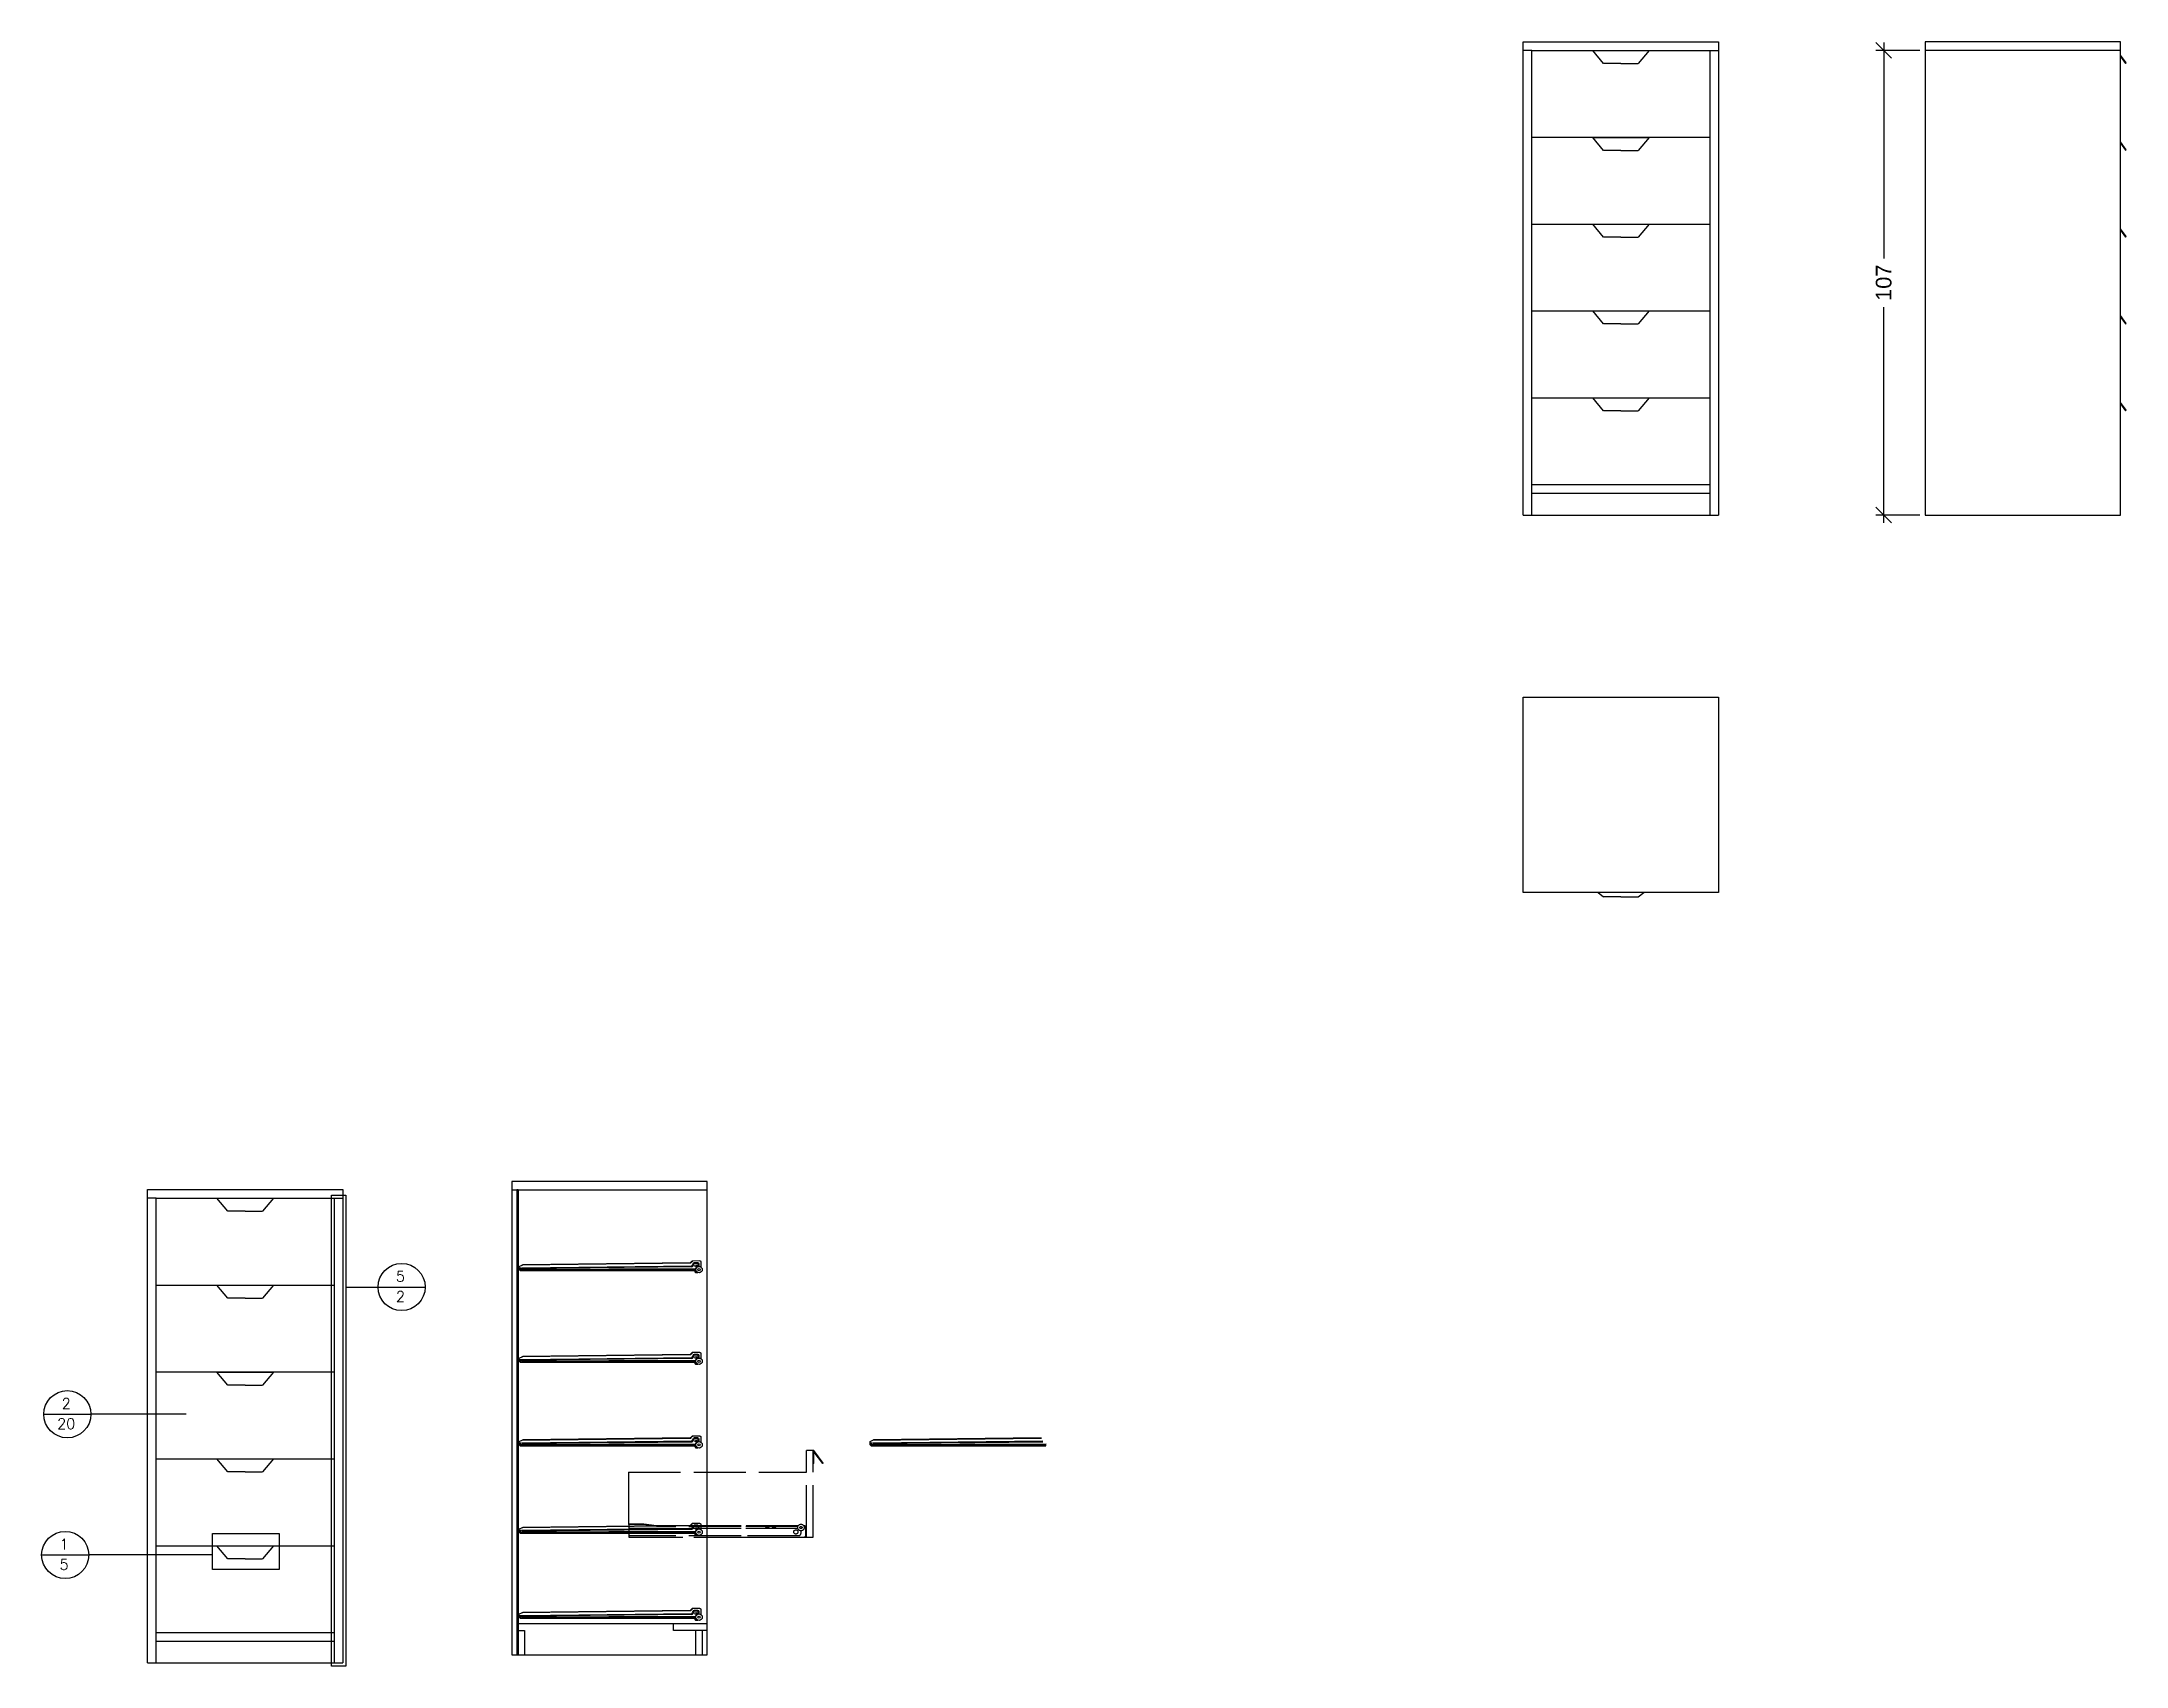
# Model space of a CAD drawing. Header units: millimetres. Extents: x -728 to 1441, y -1370 to 450.
# Drawn here: x -291.4 to 188.9, y -165.2 to 209 of the extents above; entities that cross this region are included whole.
import ezdxf
from ezdxf.enums import TextEntityAlignment as Align

# ---------------------------------------------------------------- set-up
doc = ezdxf.new("R2010")
doc.units = ezdxf.units.MM
doc.linetypes.add('ACAD_ISO02W100', pattern=[15, 12, -3])
for name, color, linetype in [('Dettagli', 252, 'Continuous'), ('Linee da tratteggiare', 9, 'ACAD_ISO02W100'), ('maniaglia', 2, 'Continuous'), ('QUOTE', 241, 'Continuous'), ('Simboli', 10, 'Continuous')]:
    doc.layers.add(name, color=color, linetype=linetype)
doc.styles.add('ARIAL', font='arial.ttf')
doc.styles.add('E-ROMANS', font='romans.shx', dxfattribs={"width": 0.8})
doc.dimstyles.new('TICK_36', dxfattribs={"dimtxt": 3.6, "dimasz": 3.6, "dimexe": 1.8, "dimexo": 1.2, "dimgap": 1.8, "dimtad": 0, "dimdec": 0, "dimzin": 0, "dimdsep": 46, "dimtxsty": 'ARIAL', "dimblk": 'OBLIQUE', "dimcen": 1.8, "dimdle": 1.8, "dimclrd": 256, "dimclrt": 256, "dimadec": 0, "dimazin": 0, "dimtfac": 1, "dimtdec": 0, "dimtmove": 1, "dimatfit": 3, "dimldrblk": 'OPEN90', "dimfxl": 1, "dimtfill": 1, "dimtolj": 1, "dimtzin": 0, "dimarcsym": 0})

msp = doc.modelspace()

# ---------------------------------------------------------------- texts
at = {"layer": 'Simboli', "style": 'E-ROMANS'}
for s, height, p in [('5', 2.44, (-208.7, -75.38)), ('2', 2.44, (-208.7, -80.03)), ('2', 2.44, (-285.71, -104.66)), ('20', 2.443, (-285.71, -109.32)), ('1', 2.44, (-286.19, -137.07)), ('5', 2.44, (-286.19, -141.73))]:
    msp.add_text(s, height=height, dxfattribs=at).set_placement(p, align=Align.MIDDLE_CENTER)

# ---------------------------------------------------------------- blocks, each defined once
blk = doc.blocks.new('_Oblique')
at = {"color": 0, "linetype": 'ByBlock', "lineweight": -2}
blk.add_line((-0.5, -0.5), (0.5, 0.5), dxfattribs=at)
blk = doc.blocks.new('*D12')
at = {"layer": 'Defpoints', "color": 0, "transparency": 16777216}
for p in [(142.59, 206.95), (133.06, 99.95), (142.59, 99.95)]:
    blk.add_point(p, dxfattribs=at)
at = {"layer": 'QUOTE', "color": 0, "lineweight": -2, "transparency": 16777216}
for p, q in [((141.39, 206.95), (131.26, 206.95)), ((141.39, 99.95), (131.26, 99.95))]:
    blk.add_line(p, q, dxfattribs=at)
at = {"layer": 'QUOTE', "lineweight": -2, "transparency": 16777216}
for p, q in [((133.06, 208.75), (133.06, 159.06)), ((133.06, 98.15), (133.06, 147.85))]:
    blk.add_line(p, q, dxfattribs=at)
at = {"layer": 'QUOTE', "lineweight": -2, "transparency": 16777216, "xscale": 3.6, "yscale": 3.6, "zscale": 3.6}
for p, rotation in [((133.06, 206.95), 90), ((133.06, 99.95), 270)]:
    blk.add_blockref('_Oblique', p, dxfattribs=dict(at, rotation=rotation))
at = {"layer": 'QUOTE', "transparency": 16777216, "insert": (133.06, 153.45), "char_height": 3.6, "attachment_point": 5, "rotation": 90, "style": 'ARIAL', "bg_fill": 3, "box_fill_scale": 1.1, "bg_fill_color": 256, "bg_fill_true_color": 13158600, "bg_fill_transparency": 0}
blk.add_mtext('\\A1;107', dxfattribs=at)
blk = doc.blocks.new('_Open90')
at = {"color": 0, "linetype": 'ByBlock', "lineweight": -2}
for p, q in [((0, 0), (-1, 0)), ((-0.5, 0.5), (0, 0)), ((0, 0), (-0.5, -0.5))]:
    blk.add_line(p, q, dxfattribs=at)

# ---------------------------------------------------------------- dimensions: what is measured, and where the dimension line sits
at = {"layer": 'QUOTE'}
dim = msp.add_linear_dim(base=(133.06, 99.95), p1=(142.59, 206.95), p2=(142.59, 99.95), angle=90, dimstyle='TICK_36', dxfattribs=at)
dim.commit()
dim.dimension.update_dxf_attribs({"geometry": '*D12', "text_midpoint": (133.06, 153.45)})

# ---------------------------------------------------------------- linework, layer by layer
for p, q in [((52.01, 206.95), (50.01, 206.95)), ((68.51, 203.95), (66.01, 206.95)), ((79.01, 206.95), (76.51, 203.95)), ((93.01, 206.95), (95.01, 206.95)), ((186.79, 206.95), (186.79, 206.95)), ((187.59, 145.91), (187.59, 208.95)), ((72.51, 203.95), (68.51, 203.95)), ((72.51, 203.95), (76.51, 203.95)), ((52.01, 186.95), (93.01, 186.95)), ((68.51, 183.93), (66.01, 186.93)), ((72.51, 183.93), (68.51, 183.93)), ((72.51, 183.93), (76.51, 183.93)), ((79.01, 186.93), (76.51, 183.93)), ((52.01, 166.95), (93.01, 166.95)), ((68.51, 163.91), (66.01, 166.91)), ((72.51, 163.91), (68.51, 163.91)), ((72.51, 163.91), (76.51, 163.91)), ((79.01, 166.91), (76.51, 163.91)), ((52.01, 146.95), (93.01, 146.95)), ((68.51, 143.95), (66.01, 146.95)), ((79.01, 146.95), (76.51, 143.95)), ((187.59, 99.95), (187.59, 145.89)), ((72.51, 143.95), (68.51, 143.95)), ((72.51, 143.95), (76.51, 143.95)), ((52.01, 126.95), (93.01, 126.95)), ((68.51, 123.94), (66.01, 126.94)), ((79.01, 126.94), (76.51, 123.94)), ((72.51, 123.94), (68.51, 123.94)), ((72.51, 123.94), (76.51, 123.94)), ((52.01, 106.95), (93.01, 106.95)), ((52.01, 104.95), (93.01, 104.95)), ((50.01, 99.95), (95.01, 99.95)), ((67.26, 12.99), (68.51, 11.99)), ((72.51, 11.99), (68.51, 11.99)), ((72.51, 11.99), (76.51, 11.99)), ((76.51, 11.99), (77.76, 12.99)), ((-264.98, -57.41), (-266.97, -57.41)), ((-248.48, -60.41), (-250.98, -57.41)), ((-237.98, -57.41), (-240.48, -60.41)), ((-223.98, -57.41), (-221.98, -57.41)), ((-138.07, -53.54), (-183.07, -53.54)), ((-183.07, -53.54), (-183.07, -162.54)), ((-181.91, -55.54), (-183.07, -55.54)), ((-181.91, -55.41), (-181.91, -162.46)), ((-181.91, -55.41), (-181.61, -55.41)), ((-181.61, -55.41), (-181.61, -162.46)), ((-138.07, -55.54), (-181.61, -55.54)), ((-138.07, -162.54), (-138.07, -53.54)), ((-244.48, -60.41), (-248.48, -60.41)), ((-244.48, -60.41), (-240.48, -60.41)), ((-264.98, -77.41), (-223.98, -77.41)), ((-248.48, -80.43), (-250.98, -77.43)), ((-244.48, -80.43), (-248.48, -80.43)), ((-244.48, -80.43), (-240.48, -80.43)), ((-237.98, -77.43), (-240.48, -80.43)), ((-264.98, -97.41), (-223.98, -97.41)), ((-248.48, -100.46), (-250.98, -97.46)), ((-244.48, -100.46), (-248.48, -100.46)), ((-244.48, -100.46), (-240.48, -100.46)), ((-237.98, -97.46), (-240.48, -100.46)), ((-264.98, -117.41), (-223.98, -117.41)), ((-248.48, -120.41), (-250.98, -117.41)), ((-237.98, -117.41), (-240.48, -120.41)), ((-244.48, -120.41), (-248.48, -120.41)), ((-244.48, -120.41), (-240.48, -120.41)), ((-264.98, -137.41), (-223.98, -137.41)), ((-248.48, -140.42), (-250.98, -137.42)), ((-237.98, -137.42), (-240.48, -140.42)), ((-244.48, -140.42), (-248.48, -140.42)), ((-244.48, -140.42), (-240.48, -140.42)), ((-264.98, -157.41), (-223.98, -157.41)), ((-138.11, -155.41), (-181.61, -155.41)), ((-181.61, -156.91), (-181.61, -162.46)), ((-181.61, -156.91), (-180.11, -156.91)), ((-180.11, -156.91), (-180.11, -162.41)), ((-145.81, -156.91), (-145.81, -155.41)), ((-138.11, -156.91), (-145.81, -156.91)), ((-140.61, -162.39), (-140.61, -156.91)), ((-139.11, -162.41), (-139.11, -156.91)), ((-264.98, -159.41), (-223.98, -159.41)), ((-183.07, -162.54), (-138.07, -162.54)), ((-266.98, -164.41), (-221.98, -164.41))]:
    msp.add_line(p, q)
for points in [[(50.01, 99.95), (50.01, 208.95), (95.01, 208.95), (95.01, 99.95)], [(52.01, 99.95), (52.01, 206.95), (93.01, 206.95), (93.01, 99.95)], [(66.01, 206.95), (79.01, 206.95)], [(66.01, 186.93), (79.01, 186.93)], [(66.01, 166.91), (79.01, 166.91)], [(66.01, 146.95), (79.01, 146.95)], [(66.01, 126.94), (79.01, 126.94)], [(50.01, 57.99), (95.01, 57.99), (95.01, 12.99), (50.01, 12.99), (50.01, 57.99)], [(-266.98, -164.41), (-266.98, -55.41), (-221.98, -55.41), (-221.98, -164.41)], [(-264.98, -164.41), (-264.98, -57.41), (-223.98, -57.41), (-223.98, -164.41)], [(-250.98, -57.41), (-237.98, -57.41)], [(-250.98, -77.43), (-237.98, -77.43)], [(-250.98, -97.46), (-237.98, -97.46)], [(-250.98, -117.41), (-237.98, -117.41)], [(-250.98, -137.42), (-237.98, -137.42)]]:
    msp.add_lwpolyline(points)
at = {"layer": 'Dettagli'}
for p, q in [((-141.92, -72.27), (-141.66, -71.97)), ((-141.88, -72.37), (-141.52, -71.95)), ((-139.69, -71.82), (-141.51, -71.85)), ((-181.35, -73.08), (-180.54, -72.73)), ((-181.35, -73.82), (-181.35, -73.08)), ((-180.99, -73.49), (-181.35, -73.49)), ((-181.03, -73.6), (-181.35, -73.6)), ((-181.35, -73.82), (-180.9, -73.82)), ((-181.01, -74.13), (-181.35, -73.82)), ((-181.34, -73.75), (-180.99, -73.75)), ((-140.8, -74.03), (-181.12, -74.03)), ((-140.87, -74.13), (-181.01, -74.13)), ((-141.88, -72.37), (-180.77, -72.84)), ((-180.74, -73.82), (-140.76, -73.81)), ((-141.57, -73.01), (-180.65, -73.48)), ((-180.65, -73.75), (-140.78, -73.61)), ((-141.54, -73.22), (-180.6, -73.59)), ((-141.92, -72.27), (-180.54, -72.73)), ((-140.77, -74.42), (-140.87, -74.13)), ((-140.67, -74.41), (-140.8, -74.03)), ((-140.7, -74.52), (-140.22, -74.52)), ((-181.35, -94.19), (-180.54, -93.84)), ((-181.35, -94.93), (-181.35, -94.19)), ((-180.99, -94.59), (-181.35, -94.6)), ((-181.03, -94.7), (-181.35, -94.71)), ((-181.35, -94.92), (-180.9, -94.92)), ((-181.01, -95.24), (-181.35, -94.93)), ((-181.34, -94.86), (-180.99, -94.86)), ((-140.8, -95.13), (-181.12, -95.13)), ((-140.87, -95.24), (-181.01, -95.24)), ((-141.88, -93.48), (-180.77, -93.94)), ((-180.74, -94.92), (-140.76, -94.92)), ((-141.57, -94.12), (-180.65, -94.59)), ((-180.65, -94.85), (-140.78, -94.72)), ((-141.54, -94.32), (-180.6, -94.7)), ((-141.92, -93.38), (-180.54, -93.84)), ((-141.92, -93.38), (-141.66, -93.07)), ((-141.88, -93.48), (-141.52, -93.05)), ((-139.69, -92.93), (-141.51, -92.95)), ((-140.77, -95.53), (-140.87, -95.24)), ((-140.67, -95.52), (-140.8, -95.13)), ((-140.7, -95.63), (-140.22, -95.63)), ((-181.35, -113.42), (-180.54, -113.07)), ((-181.35, -114.16), (-181.35, -113.42)), ((-180.99, -113.83), (-181.35, -113.83)), ((-181.03, -113.94), (-181.35, -113.94)), ((-181.35, -114.16), (-180.9, -114.16)), ((-181.01, -114.47), (-181.35, -114.16)), ((-181.34, -114.09), (-180.99, -114.09)), ((-140.8, -114.37), (-181.12, -114.37)), ((-140.87, -114.47), (-181.01, -114.47)), ((-141.88, -112.71), (-180.77, -113.18)), ((-180.74, -114.16), (-140.76, -114.15)), ((-141.57, -113.35), (-180.65, -113.82)), ((-180.65, -114.09), (-140.78, -113.95)), ((-141.54, -113.56), (-180.6, -113.93)), ((-141.92, -112.61), (-180.54, -113.07)), ((-141.92, -112.61), (-141.66, -112.31)), ((-141.88, -112.71), (-141.52, -112.29)), ((-139.69, -112.16), (-141.51, -112.19)), ((-140.77, -114.76), (-140.87, -114.47)), ((-140.67, -114.75), (-140.8, -114.37)), ((-140.7, -114.86), (-140.22, -114.86)), ((-100.5, -113.42), (-99.68, -113.07)), ((-100.5, -114.16), (-100.5, -113.42)), ((-100.13, -113.83), (-100.5, -113.83)), ((-100.5, -114.16), (-100.04, -114.16)), ((-100.16, -114.47), (-100.5, -114.16)), ((-100.18, -113.94), (-100.49, -113.94)), ((-100.49, -114.09), (-100.13, -114.09)), ((-59.94, -114.37), (-100.27, -114.37)), ((-60.01, -114.47), (-100.16, -114.47)), ((-61.02, -112.71), (-99.92, -113.18)), ((-99.88, -114.16), (-59.9, -114.15)), ((-60.71, -113.35), (-99.79, -113.82)), ((-99.79, -114.09), (-59.92, -113.95)), ((-60.68, -113.56), (-99.75, -113.93)), ((-61.07, -112.61), (-99.68, -113.07)), ((-181.35, -133.55), (-180.54, -133.2)), ((-181.35, -134.29), (-181.35, -133.55)), ((-180.99, -133.95), (-181.35, -133.95)), ((-181.03, -134.06), (-181.35, -134.06)), ((-181.35, -134.28), (-180.9, -134.28)), ((-181.01, -134.59), (-181.35, -134.29)), ((-181.34, -134.21), (-180.99, -134.21)), ((-141.88, -132.84), (-180.77, -133.3)), ((-180.74, -134.28), (-140.76, -134.27)), ((-141.57, -133.48), (-180.65, -133.94)), ((-180.65, -134.21), (-140.78, -134.08)), ((-141.54, -133.68), (-180.6, -134.06)), ((-141.92, -132.74), (-180.54, -133.2)), ((-141.92, -132.74), (-141.66, -132.43)), ((-141.88, -132.84), (-141.52, -132.41)), ((-139.69, -132.29), (-141.51, -132.31)), ((-140.8, -134.49), (-181.12, -134.49)), ((-140.87, -134.59), (-181.01, -134.59)), ((-140.77, -134.89), (-140.87, -134.59)), ((-140.67, -134.88), (-140.8, -134.49)), ((-140.7, -134.99), (-140.22, -134.98)), ((-181.35, -153.14), (-180.54, -152.79)), ((-181.35, -153.88), (-181.35, -153.14)), ((-180.99, -153.54), (-181.35, -153.55)), ((-181.03, -153.65), (-181.35, -153.66)), ((-141.88, -152.43), (-180.77, -152.89)), ((-141.57, -153.07), (-180.65, -153.54)), ((-180.65, -153.8), (-140.78, -153.67)), ((-141.54, -153.27), (-180.6, -153.65)), ((-141.92, -152.33), (-180.54, -152.79)), ((-141.92, -152.33), (-141.66, -152.02)), ((-141.88, -152.43), (-141.52, -152)), ((-139.69, -151.88), (-141.51, -151.9)), ((-181.35, -153.87), (-180.9, -153.87)), ((-181.01, -154.19), (-181.35, -153.88)), ((-181.34, -153.81), (-180.99, -153.81)), ((-140.8, -154.08), (-181.12, -154.08)), ((-140.87, -154.19), (-181.01, -154.19)), ((-180.74, -153.87), (-140.76, -153.87)), ((-140.77, -154.48), (-140.87, -154.19)), ((-140.67, -154.47), (-140.8, -154.08)), ((-140.7, -154.58), (-140.22, -154.58))]:
    msp.add_line(p, q, dxfattribs=at)
for points in [[(-141.66, -71.97, -0.191725), (-141.5, -71.85, 0.352144)], [(-141.52, -71.95, -0.258293), (-141.35, -71.85, -2.069654)], [(-139.69, -71.82, -0.422039), (-139.48, -72.04), (-139.48, -73.22)], [(-141.57, -73.01, 0.171809), (-141.29, -72.5, -0.222794), (-140.97, -72.18, 0.006503), (-140.23, -72.18, -0.379769), (-139.99, -72.51, 0.001987), (-139.99, -73.09, 0.001987)], [(-141.54, -73.22, 0.233437), (-141.13, -72.61, -0.278581), (-140.95, -72.38, 0.005694), (-140.3, -72.38, -0.413448), (-140.19, -72.5, 0.002186), (-140.18, -73.14, 0.002186)], [(-140.63, -73.61, -0.006371), (-140.78, -73.61)], [(-140.77, -74.42, 0.171693), (-140.7, -74.52, 1.79937)], [(-140.66, -73.81, -0.004678), (-140.76, -73.81)], [(-140.67, -74.41, 0.281824), (-140.55, -74.52, 6.460955)], [(-141.66, -93.07, -0.191725), (-141.5, -92.95, 0.352144)], [(-141.57, -94.12, 0.171809), (-141.29, -93.6, -0.222794), (-140.97, -93.28, 0.006503), (-140.23, -93.28, -0.379769), (-139.99, -93.61, 0.001987), (-139.99, -94.2, 0.001987)], [(-141.54, -94.32, 0.233437), (-141.13, -93.72, -0.278581), (-140.95, -93.48, 0.005694), (-140.3, -93.49, -0.413448), (-140.19, -93.6, 0.002186), (-140.18, -94.24, 0.002186)], [(-141.52, -93.05, -0.258293), (-141.35, -92.95, -2.069654)], [(-140.63, -94.72, -0.006371), (-140.78, -94.72)], [(-140.77, -95.52, 0.171693), (-140.7, -95.63, 1.79937)], [(-140.66, -94.92, -0.004678), (-140.76, -94.92)], [(-140.67, -95.52, 0.281824), (-140.55, -95.63, 6.460955)], [(-139.69, -92.93, -0.422039), (-139.48, -93.15), (-139.48, -94.33)], [(-141.66, -112.31, -0.191725), (-141.5, -112.19, 0.352144)], [(-141.57, -113.35, 0.171809), (-141.29, -112.84, -0.222794), (-140.97, -112.52, 0.006503), (-140.23, -112.52, -0.379769), (-139.99, -112.85, 0.001987), (-139.99, -113.43, 0.001987)], [(-141.54, -113.56, 0.233437), (-141.13, -112.95, -0.278581), (-140.95, -112.72, 0.005694), (-140.3, -112.72, -0.413448), (-140.19, -112.84, 0.002186), (-140.18, -113.48, 0.002186)], [(-141.52, -112.29, -0.258293), (-141.35, -112.19, -2.069654)], [(-140.63, -113.96, -0.006371), (-140.78, -113.95)], [(-140.77, -114.76, 0.171693), (-140.7, -114.86, 1.79937)], [(-140.66, -114.15, -0.004678), (-140.76, -114.15)], [(-140.67, -114.75, 0.281824), (-140.55, -114.86, 6.460955)], [(-139.69, -112.16, -0.422039), (-139.48, -112.38), (-139.48, -113.56)], [(-141.66, -132.43, -0.191725), (-141.5, -132.31, 0.352144)], [(-141.57, -133.48, 0.171809), (-141.29, -132.96, -0.222794), (-140.97, -132.64, 0.006503), (-140.23, -132.64, -0.379769), (-139.99, -132.97, 0.001987), (-139.99, -133.55, 0.001987)], [(-141.54, -133.68, 0.233437), (-141.13, -133.07, -0.278581), (-140.95, -132.84, 0.005694), (-140.3, -132.84, -0.413448), (-140.19, -132.96, 0.002186), (-140.18, -133.6, 0.002186)], [(-141.52, -132.41, -0.258293), (-141.35, -132.31, -2.069654)], [(-140.63, -134.08, -0.006371), (-140.78, -134.08)], [(-140.66, -134.28, -0.004678), (-140.76, -134.27)], [(-139.69, -132.29, -0.422039), (-139.48, -132.51), (-139.48, -133.69)], [(-140.77, -134.88, 0.171693), (-140.7, -134.99, 1.79937)], [(-140.67, -134.87, 0.281824), (-140.55, -134.98, 6.460955)], [(-141.66, -152.02, -0.191725), (-141.5, -151.9, 0.352144)], [(-141.57, -153.07, 0.171809), (-141.29, -152.55, -0.222794), (-140.97, -152.23, 0.006503), (-140.23, -152.23, -0.379769), (-139.99, -152.56, 0.001987), (-139.99, -153.15, 0.001987)], [(-141.54, -153.27, 0.233437), (-141.13, -152.67, -0.278581), (-140.95, -152.43, 0.005694), (-140.3, -152.44, -0.413448), (-140.19, -152.55, 0.002186), (-140.18, -153.19, 0.002186)], [(-141.52, -152, -0.258293), (-141.35, -151.9, -2.069654)], [(-140.63, -153.67, -0.006371), (-140.78, -153.67)], [(-139.69, -151.88, -0.422039), (-139.48, -152.1), (-139.48, -153.28)], [(-140.77, -154.47, 0.171693), (-140.7, -154.58, 1.79937)], [(-140.66, -153.87, -0.004678), (-140.76, -153.87)], [(-140.67, -154.47, 0.281824), (-140.55, -154.58, 6.460955)]]:
    msp.add_lwpolyline(points, format="xyb", dxfattribs=at)
for centre, radius in [((-180.82, -73.62), 0.216), ((-140.67, -72.97), 0.216), ((-139.91, -73.84), 0.75), ((-139.91, -73.84), 0.25), ((-180.82, -94.72), 0.216), ((-140.67, -94.08), 0.216), ((-139.91, -94.94), 0.75), ((-139.91, -94.94), 0.25), ((-180.82, -113.96), 0.216), ((-140.67, -113.31), 0.216), ((-139.91, -114.18), 0.75), ((-139.91, -114.18), 0.25), ((-99.96, -113.96), 0.216), ((-180.82, -134.08), 0.216), ((-140.67, -133.43), 0.216), ((-139.91, -134.3), 0.75), ((-139.91, -134.3), 0.25), ((-180.82, -153.67), 0.216), ((-140.67, -153.03), 0.216), ((-139.91, -153.89), 0.75), ((-139.91, -153.89), 0.25)]:
    msp.add_circle(centre, radius, dxfattribs=at)
at = {"layer": 'Linee da tratteggiare'}
for p, q in [((-115.14, -135.5), (-115.14, -115.5)), ((-113.44, -115.51), (-115.14, -115.51)), ((-113.45, -118.5), (-113.65, -118.5)), ((-113.64, -135.5), (-113.64, -115.5)), ((-111.28, -118.38), (-113.44, -115.5)), ((-113.44, -118.5), (-113.44, -115.84)), ((-113.44, -115.84), (-111.44, -118.5)), ((-111.29, -118.38), (-111.44, -118.5)), ((-156.14, -120.5), (-156.14, -135.5)), ((-156.14, -120.5), (-115.15, -120.5)), ((-156.08, -132.45), (-156.08, -135.44)), ((-152.62, -132.45), (-156.07, -132.45)), ((-152.62, -132.55), (-156.07, -132.55)), ((-130.23, -133.46), (-156.07, -133.45)), ((-149.7, -132.96), (-152.64, -132.55)), ((-149.69, -132.86), (-152.62, -132.45)), ((-130.23, -132.96), (-149.7, -132.96)), ((-130.23, -132.86), (-149.69, -132.86)), ((-117.07, -132.86), (-130.23, -132.86)), ((-117.12, -132.96), (-130.23, -132.96)), ((-117.13, -133.46), (-130.23, -133.46)), ((-124.17, -133.42), (-124.67, -132.97)), ((-124.18, -133.28), (-124.53, -132.96)), ((-123.85, -132.96), (-124.18, -133.28)), ((-123.72, -132.96), (-124.17, -133.42)), ((-122.61, -133.42), (-123.11, -132.97)), ((-122.62, -133.28), (-122.97, -132.96)), ((-122.3, -132.96), (-122.62, -133.28)), ((-122.16, -132.96), (-122.61, -133.42)), ((-115.61, -132.86), (-115.76, -132.86)), ((-115.29, -135.12), (-115.28, -133.1)), ((-113.65, -135.5), (-156.14, -135.5)), ((-156.07, -135.44), (-130.23, -135.44)), ((-130.23, -135.44), (-115.71, -135.44))]:
    msp.add_line(p, q, dxfattribs=at)
for points in [[(-116.39, -133.99, -0.237983), (-116.73, -135.11), (-130.23, -135.11)], [(-115.61, -132.86, -0.354495), (-115.28, -133.1, 0.606196)], [(-115.29, -135.12, -0.355381), (-115.71, -135.44, 0.990509)]]:
    msp.add_lwpolyline(points, format="xyb", dxfattribs=at)
msp.add_lwpolyline([(-130.23, -135.11), (-156.07, -135.11)], dxfattribs=at)
for centre, radius in [((-117.6, -134.25), 0.486), ((-116.42, -133.23), 0.75), ((-116.42, -133.23), 0.25)]:
    msp.add_circle(centre, radius, dxfattribs=at)
at = {"layer": 'maniaglia'}
for p, q in [((188.95, 204.08), (187.59, 205.89)), ((187.59, 205.55), (188.79, 203.95)), ((188.79, 203.95), (188.95, 204.08)), ((188.95, 184.07), (187.59, 185.88)), ((187.59, 185.55), (188.79, 183.95)), ((188.79, 183.95), (188.95, 184.07)), ((188.95, 164.06), (187.59, 165.88)), ((187.59, 165.54), (188.79, 163.94)), ((188.79, 163.94), (188.95, 164.06)), ((188.95, 144.08), (187.59, 145.89)), ((187.59, 145.55), (188.79, 143.96)), ((188.79, 143.96), (188.95, 144.08)), ((188.95, 124.08), (187.59, 125.89)), ((187.59, 125.55), (188.79, 123.96)), ((188.79, 123.96), (188.95, 124.08))]:
    msp.add_line(p, q, dxfattribs=at)
at = {"layer": 'Simboli'}
for p, q in [((-221.22, -77.85), (-213.87, -77.85)), ((-213.87, -77.85), (-203.01, -77.85)), ((-290.88, -107.14), (-280.03, -107.14)), ((-258.1, -107.14), (-280.03, -107.14)), ((-291.36, -139.55), (-280.51, -139.55)), ((-252.09, -139.55), (-280.51, -139.55))]:
    msp.add_line(p, q, dxfattribs=at)
for points in [[(-224.56, -56.71), (-221.26, -56.71), (-221.26, -165.19), (-224.56, -165.19)], [(-252.03, -134.6), (-236.64, -134.6), (-236.64, -142.92), (-252.03, -142.92)]]:
    msp.add_lwpolyline(points, close=True, dxfattribs=at)
for centre in [(-208.44, -77.85), (-285.46, -107.14), (-285.94, -139.55)]:
    msp.add_circle(centre, 5.43, dxfattribs=at)

msp.set_redraw_order([(e.dxf.handle, doc.entitydb.next_handle()) for e in msp.query("TEXT MTEXT ATTDEF DIMENSION ARC_DIMENSION")])  # texts and dimensions are drawn at this point

# ---------------------------------------------------------------- next in the draw order: linework, layer by layer
for p, q in [((187.59, 208.95), (142.59, 208.95)), ((142.59, 208.95), (142.59, 99.95)), ((187.59, 206.95), (142.59, 206.95)), ((142.59, 99.95), (187.59, 99.95))]:
    msp.add_line(p, q)

doc.saveas('drawing.dxf')
